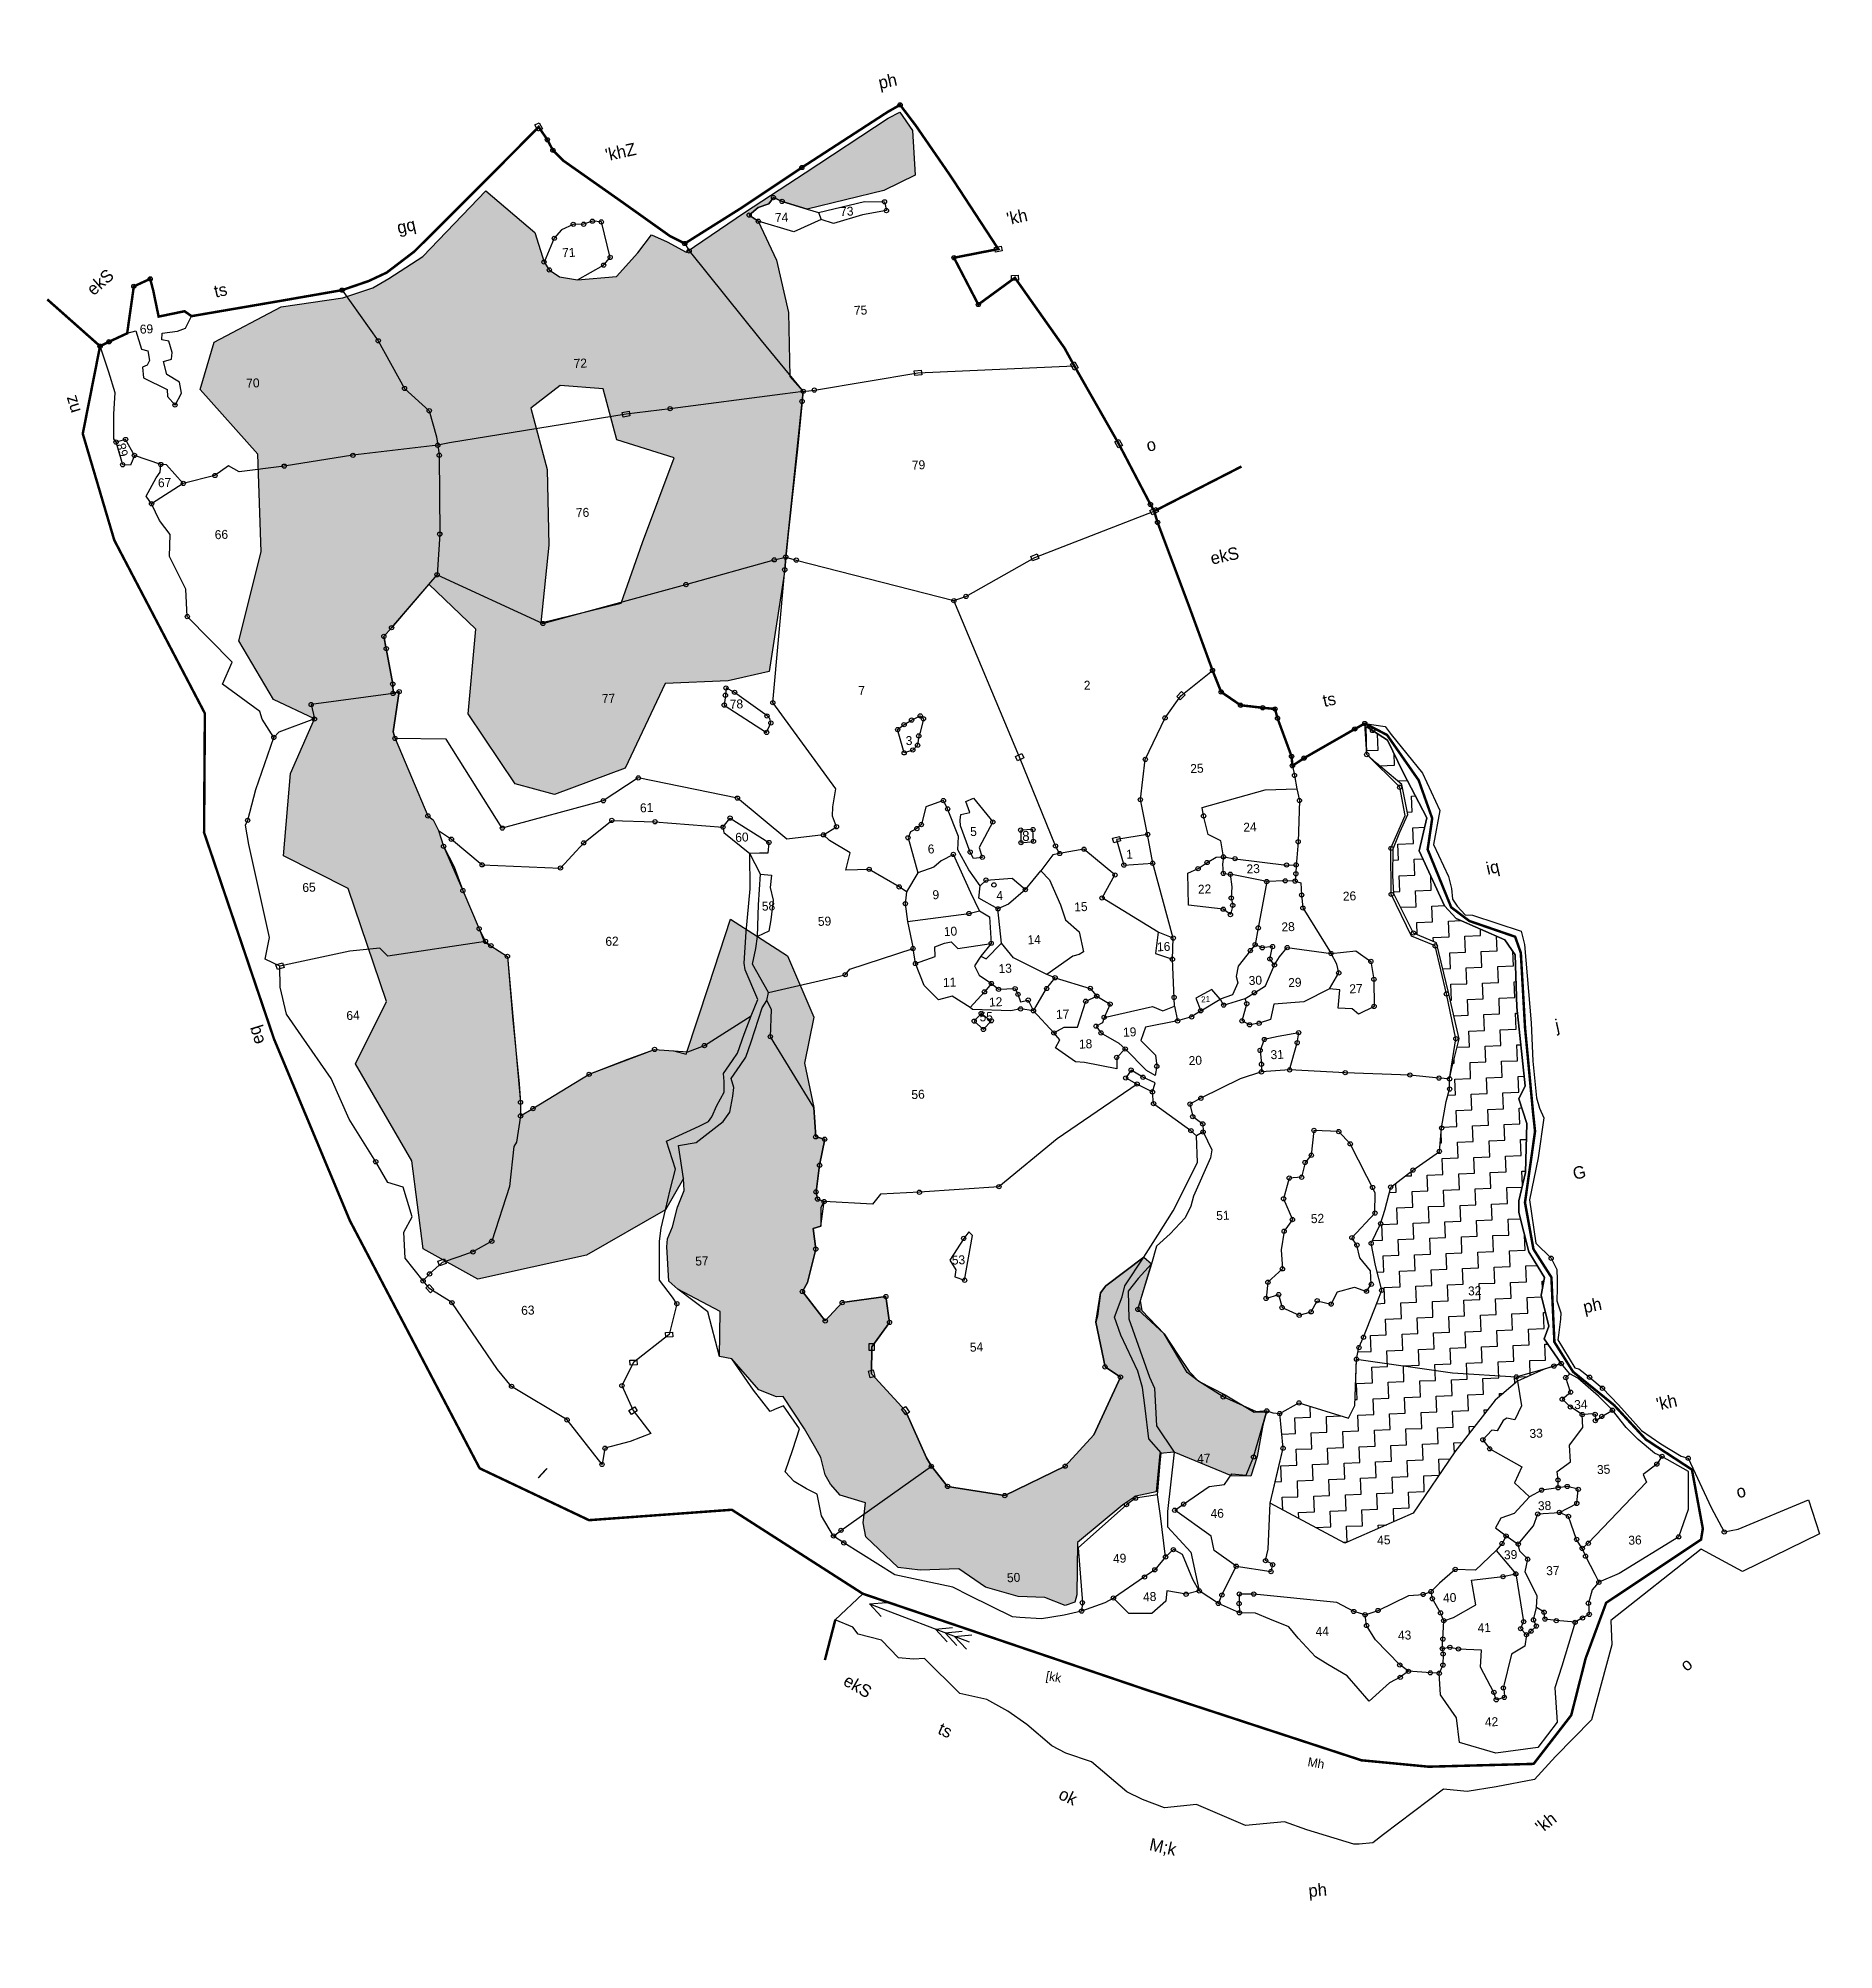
# Model space of a CAD drawing. Header units: metres. Extents: x 323262 to 326258, y 1818106 to 1821296.
import ezdxf

# ---------------------------------------------------------------- set-up
doc = ezdxf.new("R2010")
doc.units = ezdxf.units.M
doc.header["$LTSCALE"] = 0.25
doc.linetypes.add('DASHDOT', pattern=[1, 0.5, -0.25, 0, -0.25])
doc.linetypes.add('DIVIDE', pattern=[31.75, 12.7, -6.35, 0, -6.35, 0, -6.35])
for name, color, linetype in [('OFF', 1, 'Continuous'), ('POLY_HATCH', 12, 'Continuous'), ('POLY_PARCEL', 6, 'Continuous'), ('POLY_WATER', 4, 'Continuous'), ('SYM_ARROW', 1, 'Continuous'), ('SYM_STONE', 1, 'Continuous'), ('TEXT_MAPIN', 7, 'Continuous'), ('TEXT_MAPOUT', 7, 'Continuous'), ('TEXT_PARCEL', 7, 'Continuous'), ('V_BOUND_LINE', 7, 'Continuous'), ('V_BOUND_STREAM_LINE', 7, 'DASHDOT'), ('V_DIVIDE_LINE', 7, 'DIVIDE')]:
    doc.layers.add(name, color=color, linetype=linetype)
doc.styles.add('TEXT _PARCEL', font='', dxfattribs={"height": 0.25})
doc.styles.add('TEXT_MAP', font='', dxfattribs={"height": 0.5})
doc.styles.get('TEXT _PARCEL').set_extended_font_data('Kruti Dev 050')
doc.styles.get('TEXT_MAP').set_extended_font_data('Kruti Dev 050')
pattern_1 = [(0, (0, 0), (3.175, 3.175), [3.175, -3.175]), (90, (3.175, 0), (-3.175, 3.175), [3.175, -3.175])]

# ---------------------------------------------------------------- blocks, each defined once
blk = doc.blocks.new('STONE')
blk.add_circle((0, 0), 0.0851)
blk = doc.blocks.new('RIVERARROW')
for points in [[(0, 0), (3.52, 1.73)], [(0, 0), (24.26, 0)], [(0, 0), (3.52, -1.73)], [(16.05, 0), (19.57, 1.73)], [(16.05, 0), (19.57, -1.73)], [(18.43, 0), (21.95, 1.73)], [(18.43, 0), (21.95, -1.73)], [(20.74, 0), (24.26, 1.73)], [(20.74, 0), (24.26, -1.73)]]:
    blk.add_lwpolyline(points)
blk = doc.blocks.new('STONESQUARE')
blk.add_lwpolyline([(-0.7, 0.48), (0.7, 0.48), (0.7, -0.48), (-0.7, -0.48)], close=True)
blk = doc.blocks.new('WADV')
at = {"layer": 'POLY_HATCH'}
h = blk.add_hatch(dxfattribs=at)
h.set_pattern_fill('ZIGZAG', color=256, style=0)
h.set_pattern_definition(pattern_1)
h.paths.add_polyline_path([(276.66, 444.88), (270.57, 440.57), (273.36, 428.15), (273.11, 412.94), (270.85, 397.37), (287.11, 400.68), (291.89, 412.69), (298.99, 429.42), (287.57, 433.47), (285.29, 443.87)], flags=16)
h.paths.add_polyline_path([(410.04, 233.03), (409.16, 230.35), (407.76, 224.16), (406.31, 220.25), (402.49, 220.43), (391.12, 225.71), (388.23, 225.55), (387.2, 217.87), (383.09, 217.2), (380.38, 215.57), (371.01, 208.33), (370.45, 197.83), (369.94, 196.38), (368.02, 195.82), (363.98, 197.55), (358.62, 197.97), (352.14, 200.16), (346.99, 204.04), (339.2, 204.08), (334.77, 204.78), (328.55, 211.24), (328.13, 214.04), (328.78, 218.06), (323.75, 219.83), (321.88, 222.11), (320.89, 223.99), (320.15, 227.53), (319.26, 229.37), (317.12, 233.43), (313.14, 240.05), (311.8, 240.05), (308.26, 241.61), (303.09, 248.09), (300.65, 248.6), (301.17, 257.68), (292.87, 262.51), (291.08, 264.14), (291.01, 271.06), (291.17, 272.7), (292.29, 275.07), (293.44, 278.94), (294.93, 282.26), (294.9, 284.68), (291.06, 278.53), (274.82, 270.06), (252.82, 266.15), (242.05, 272.71), (240.51, 290.45), (230, 310.36), (236.71, 322.66), (229.98, 345.64), (217.26, 352.76), (219.34, 369.19), (224.6, 379.95), (216.52, 384.21), (210.09, 396.23), (215.27, 413.97), (215.4, 433.59), (204.34, 447.04), (207.56, 456.4), (221.28, 462.93), (233.76, 464.25), (239.89, 466), (243.18, 467.75), (250.19, 471.9), (263.33, 484.59), (272.81, 475.78), (274.44, 469.79), (275.44, 468.17), (277.45, 466.7), (281.01, 465.93), (288.9, 466.28), (293.37, 470.89), (296.26, 474.35), (299.33, 472.82), (303.05, 470.63), (315.11, 478.09), (327.61, 485.55), (344.69, 495.83), (347.1, 496.92), (349.51, 493.2), (349.67, 484.16), (343.24, 481.37), (327.68, 478.23), (322.74, 480), (321.03, 480.85), (320.03, 479.62), (317.87, 479), (316.01, 477.53), (317.79, 476.22), (321.14, 468.24), (323.1, 457.68), (322.86, 444.82), (325.41, 441.7), (325.1, 439.69), (323.78, 430.13), (321.3, 413.85), (320.54, 408.57), (320.23, 406.03), (316.3, 385.75), (307.98, 384.18), (295.28, 384.18), (286.57, 367.53), (272.16, 362.79), (264.33, 365.3), (255.52, 379.69), (257.73, 396.67), (248.64, 406.1), (240.83, 397.64), (239.21, 395.95), (239.59, 393.48), (240.6, 386.3), (240.6, 384.43), (241.84, 384.74), (240.3, 376.69), (240.61, 375.37), (246.57, 359.55), (247.61, 358.72), (248.61, 356.54), (249.47, 353.32), (251.43, 349.12), (252.98, 344.27), (255.94, 336.48), (256.84, 333.89), (258.16, 332.98), (261.39, 330.71), (261.89, 318.57), (262.72, 305.05), (262.81, 301.29), (262.72, 298.57), (265.26, 299.93), (276.82, 306.35), (284.68, 309.07), (290.16, 310.81), (294.02, 310.35), (296.47, 309.63), (301.55, 323.23), (306.44, 336.36), (311.76, 332.65), (317.63, 328.53), (322.39, 315.96), (320.15, 306.84), (321.63, 297.83), (321.79, 291.93), (323.57, 291.39), (322.33, 286.21), (321.4, 280.89), (321.64, 279.42), (322.95, 278.88), (322.25, 277.72), (322.1, 273.94), (320.55, 273.56), (320.87, 269.4), (318.94, 262.76), (317.85, 260.99), (322.18, 254.89), (325.74, 258.44), (334.55, 259.29), (335.08, 254.08), (331.29, 249.29), (331.06, 243.89), (337.58, 236.21), (341.36, 226.56), (342.29, 224.84), (345.38, 220.67), (356.78, 218.37), (369.15, 223.77), (375.18, 229.82), (380.98, 241.2), (377.97, 243.37), (376.5, 252.4), (377.66, 258.28), (378.82, 259.67), (386.69, 265.07), (388.13, 263.68), (385.57, 256.37), (385.82, 254.37), (390.12, 249.54), (392.64, 245.36), (394.83, 241.73), (396.63, 239.74), (401.83, 236.81), (407.56, 233.07)])
h = blk.add_hatch(dxfattribs=at)
h.set_pattern_fill('ZIGZAG', color=256, style=0)
h.set_pattern_definition(pattern_1)
h.paths.add_polyline_path([(427.78, 233.56), (426.39, 231.06), (416.61, 234.55), (412.65, 232.57), (413.04, 225.58), (412.12, 222.28), (410, 214.65), (424.67, 206.04), (438.65, 211.49), (447.48, 223.43), (456.01, 233.48), (460.62, 237.14), (465.99, 239.21), (469.58, 240.29), (466.38, 245.41), (467.41, 247.9), (466.12, 254.17), (466.9, 257.7), (465.08, 261.09), (463.96, 262.98), (462.32, 270.98), (462.41, 273.3), (463.95, 278.92), (464.63, 288.8), (463.26, 293.78), (464.63, 296.34), (463.6, 312.23), (463.69, 322.75), (461.71, 325.85), (452.16, 330.49), (449.91, 333.14), (445.26, 344.39), (447.07, 350.92), (442.69, 360.25), (439.85, 366.87), (435.68, 369.76), (435.54, 364.15), (437.46, 362.37), (442.34, 357.82), (443.31, 351.75), (441.56, 348.33), (440.07, 345.01), (439.81, 339.65), (439.82, 335.95), (443.44, 327.94), (447.97, 325.78), (450.03, 315.72), (451.78, 306.33), (449.97, 300.23), (449.5, 298.36), (449.43, 296.31), (448.64, 293.87), (447.51, 288.57), (446.85, 283.88), (441.41, 280.35), (436.79, 277.12), (435.4, 272.56), (434.47, 269.86), (432.42, 265.99), (433.09, 261.5), (434.14, 256.48), (433.22, 254.24), (430.1, 247.2), (429.11, 245.16), (428.51, 242.85), (428.38, 240.8)])
at = {"layer": 'OFF'}
for points in [[(312.88, 345.12), (310.91, 349.36)], [(518.12, 210.9), (520.03, 203.97), (520.03, 203.97)], [(321.75, 194.83), (327.48, 199.83)]]:
    blk.add_lwpolyline(points, dxfattribs=at)
at = {"layer": 'POLY_HATCH'}
for points in [[(410.04, 233.03), (409.16, 230.35), (407.76, 224.16), (406.31, 220.25), (402.49, 220.43), (391.12, 225.71), (388.23, 225.55), (387.2, 217.87), (383.09, 217.2), (380.38, 215.57), (371.01, 208.33), (370.45, 197.83), (369.94, 196.38), (368.02, 195.82), (363.98, 197.55), (358.62, 197.97), (352.14, 200.16), (346.99, 204.04), (339.2, 204.08), (334.77, 204.78), (328.55, 211.24), (328.13, 214.04), (328.78, 218.06), (323.75, 219.83), (321.88, 222.11), (320.89, 223.99), (320.15, 227.53), (319.26, 229.37), (317.12, 233.43), (313.14, 240.05), (311.8, 240.05), (308.26, 241.61), (303.09, 248.09), (300.65, 248.6), (301.17, 257.68), (292.87, 262.51), (291.08, 264.14), (291.01, 271.06), (291.17, 272.7), (292.29, 275.07), (293.44, 278.94), (294.93, 282.26), (294.93, 282.26), (294.9, 284.68), (291.06, 278.53), (274.82, 270.06), (252.82, 266.15), (242.05, 272.71), (240.51, 290.45), (230, 310.36), (236.71, 322.66), (229.98, 345.64), (217.26, 352.76), (219.34, 369.19), (224.6, 379.95), (216.52, 384.21), (210.09, 396.23), (215.27, 413.97), (215.4, 433.59), (204.34, 447.04), (207.56, 456.4), (221.28, 462.93), (233.76, 464.25), (239.89, 466), (243.18, 467.75), (250.19, 471.9), (263.33, 484.59), (272.81, 475.78), (274.44, 469.79), (275.44, 468.17), (277.45, 466.7), (281.01, 465.93), (288.9, 466.28), (293.37, 470.89), (296.26, 474.35), (299.33, 472.82), (303.05, 470.63), (315.11, 478.09), (327.61, 485.55), (344.69, 495.83), (347.1, 496.92), (349.51, 493.2), (349.67, 484.16), (343.24, 481.37), (327.68, 478.23), (322.74, 480), (321.03, 480.85), (320.03, 479.62), (317.87, 479), (316.01, 477.53), (317.79, 476.22), (321.14, 468.24), (323.1, 457.68), (322.86, 444.82), (325.41, 441.7), (325.1, 439.69), (323.78, 430.13), (321.3, 413.85), (320.54, 408.57), (320.23, 406.03), (316.3, 385.75), (307.98, 384.18), (295.28, 384.18), (286.57, 367.53), (272.16, 362.79), (264.33, 365.3), (255.52, 379.69), (257.73, 396.67), (248.64, 406.1), (240.83, 397.64), (239.21, 395.95), (239.59, 393.48), (240.6, 386.3), (240.6, 384.43), (241.84, 384.74), (240.3, 376.69), (240.61, 375.37), (246.57, 359.55), (247.61, 358.72), (248.61, 356.54), (249.47, 353.32), (251.43, 349.12), (252.98, 344.27), (255.94, 336.48), (256.84, 333.89), (258.16, 332.98), (261.39, 330.71), (261.89, 318.57), (262.72, 305.05), (262.81, 301.29), (262.72, 298.57), (265.26, 299.93), (276.82, 306.35), (284.68, 309.07), (290.16, 310.81), (294.02, 310.35), (296.47, 309.63), (301.55, 323.23), (306.44, 336.36), (311.76, 332.65), (317.63, 328.53), (322.39, 315.96), (320.15, 306.84), (321.63, 297.83), (321.79, 291.93), (323.57, 291.39), (322.33, 286.21), (321.4, 280.89), (321.64, 279.42), (322.95, 278.88), (322.25, 277.72), (322.1, 273.94), (320.55, 273.56), (320.87, 269.4), (318.94, 262.76), (317.85, 260.99), (322.18, 254.89), (325.74, 258.44), (334.55, 259.29), (335.08, 254.08), (331.29, 249.29), (331.06, 243.89), (337.58, 236.21), (341.36, 226.56), (342.29, 224.84), (345.38, 220.67), (356.78, 218.37), (369.15, 223.77), (375.18, 229.82), (380.98, 241.2), (377.97, 243.37), (376.5, 252.4), (377.66, 258.28), (378.82, 259.67), (386.69, 265.07), (388.13, 263.68), (385.57, 256.37), (385.82, 254.37), (390.12, 249.54), (392.64, 245.36), (394.83, 241.73), (396.63, 239.74), (401.83, 236.81), (407.56, 233.07), (410.04, 233.03)], [(435.68, 369.76), (439.85, 366.87), (442.69, 360.25), (447.07, 350.92), (445.26, 344.39), (449.91, 333.14), (452.16, 330.49), (461.71, 325.85), (463.69, 322.75), (463.6, 312.23), (464.63, 296.34), (463.26, 293.78), (464.63, 288.8), (463.95, 278.92), (462.41, 273.3), (462.32, 270.98), (463.96, 262.98), (465.08, 261.09), (466.9, 257.7), (466.12, 254.17), (467.41, 247.9), (466.38, 245.41), (469.58, 240.29), (465.99, 239.21), (460.62, 237.14), (456.01, 233.48), (447.48, 223.43), (438.65, 211.49), (424.67, 206.04), (410, 214.65), (412.12, 222.28), (413.04, 225.58), (412.65, 232.57)], [(412.65, 232.57), (412.65, 232.57), (416.61, 234.55), (426.39, 231.06), (427.78, 233.56), (428.38, 240.8), (428.51, 242.85), (429.11, 245.16), (430.1, 247.2), (433.22, 254.24), (434.14, 256.48), (433.09, 261.5), (432.42, 265.99), (434.47, 269.86), (435.4, 272.56), (436.79, 277.12), (441.41, 280.35), (446.85, 283.88), (447.51, 288.57), (448.64, 293.87), (449.43, 296.31), (449.5, 298.36), (449.97, 300.23), (451.78, 306.33), (450.03, 315.72), (447.97, 325.78), (443.44, 327.94), (439.82, 335.95), (439.81, 339.65), (440.07, 345.01), (441.56, 348.33), (443.31, 351.75), (442.34, 357.82), (437.46, 362.37), (435.54, 364.15), (435.68, 369.76)]]:
    blk.add_lwpolyline(points, dxfattribs=at)
blk.add_lwpolyline([(276.66, 444.88), (270.57, 440.57), (273.36, 428.15), (273.11, 412.94), (270.85, 397.37), (287.11, 400.68), (291.89, 412.69), (298.99, 429.42), (287.57, 433.47), (285.29, 443.87)], close=True, dxfattribs=at)
at = {"layer": 'POLY_PARCEL'}
for points in [[(330.46, 476.06), (324.82, 473.83), (317.79, 476.22), (316.01, 477.53), (317.87, 479), (320.03, 479.62), (321.03, 480.85), (322.74, 480), (327.68, 478.23), (329.92, 477.45)], [(329.92, 477.45), (339.27, 479.31), (343.29, 479.08), (343.6, 477.3), (338.73, 476.68), (332.86, 475.14), (330.46, 476.06)], [(329.92, 477.45), (330.46, 476.06)], [(302.85, 472.35), (303.67, 470.82), (303.67, 470.82), (317.37, 452.23), (325.41, 441.7), (325.41, 441.7)], [(233.67, 465.81), (240.52, 455.34), (245.4, 445.56), (250.18, 440.88), (251.43, 435.61), (251.6, 433.89)], [(190.18, 458.91), (191.93, 459.34), (192.94, 455.64), (194.17, 455.25), (194.41, 453.25), (193.94, 452.32), (193.01, 452.01), (193.09, 449.85), (197.73, 447.3), (197.73, 445.89), (199.2, 444.12), (200.59, 446.44), (200.28, 448.67), (197.81, 450.29), (197.27, 452.92), (198.89, 453.38), (199.04, 454.69), (198.5, 457.01), (197.11, 457.32), (197.19, 458.63), (200.28, 458.94), (201.9, 459.48), (203.25, 461.83)], [(325.41, 441.7), (321.23, 441.31), (298.55, 439.31), (289.67, 438.58), (289.67, 438.58), (254, 434.28), (251.6, 433.89)], [(320.54, 408.57), (320.54, 408.57), (325.1, 439.69), (325.1, 439.69), (325.41, 441.7)], [(325.41, 441.7), (327.66, 441.86), (348.6, 444.49), (348.6, 444.49), (380.04, 444.58)], [(190.63, 434.34), (188.99, 437.61), (187.06, 437.17)], [(200.21, 428.32), (196.97, 432.18), (195.84, 432.3)], [(251.6, 433.89), (234.49, 432.56), (220.61, 430.95), (211.49, 430.18), (209.41, 431.49), (206.63, 429.64), (200.21, 428.32)], [(251.6, 433.89), (251.83, 431.88), (251.28, 416.02), (250.41, 407.88)], [(200.21, 428.32), (193.68, 424.49)], [(353.93, 398.44), (356.39, 399.19), (370.54, 406.45), (394.87, 414.78), (394.87, 414.78)], [(240.6, 384.43), (240.6, 386.3), (239.59, 393.48), (239.21, 395.95), (240.83, 397.64), (250.41, 407.88), (250.41, 407.88), (250.41, 407.88)], [(250.41, 407.88), (250.41, 407.88), (271.24, 397.24), (271.24, 397.24), (300.28, 403.87), (300.28, 403.87), (318.2, 408.11), (318.2, 408.11), (320.54, 408.57)], [(325.83, 352.5), (328.51, 354.02), (327.81, 356.18), (327.97, 358.03), (328.66, 361.66), (316.75, 379.46), (316.75, 379.46), (316.75, 379.46), (320.23, 406.03), (320.23, 406.03), (320.54, 408.57)], [(320.54, 408.57), (322.62, 407.88), (322.62, 407.88), (353.93, 398.44), (353.93, 398.44)], [(373.08, 346.81), (372.32, 348.36), (372.32, 348.36), (365.82, 366.46), (353.93, 398.44), (353.93, 398.44)], [(240.6, 384.43), (224.06, 382.88), (224.6, 379.95), (217.32, 377.62), (216.29, 376.58)], [(240.61, 375.37), (240.3, 376.69), (241.84, 384.74)], [(241.84, 384.74), (240.6, 384.43)], [(390.9, 349.91), (389.73, 356.96), (391.05, 364.99), (395.37, 373.17), (398.72, 377.47), (405.28, 382.31)], [(325.83, 352.5), (318.47, 351.92), (308.87, 360.58), (289.13, 365.45), (281.91, 361.16), (281.91, 361.16), (261.41, 356.49), (261.41, 356.49), (250.89, 374.83), (240.61, 375.37)], [(240.61, 375.37), (246.57, 359.55), (247.61, 358.72), (248.61, 356.54)], [(449.5, 298.36), (449.5, 298.36), (451.09, 306.37), (449.57, 315.44), (447.72, 325.17), (443.03, 327.35), (439.31, 335.89), (439.64, 345.13), (439.64, 345.13), (439.64, 345.13), (442.75, 351.57), (441.89, 357.31), (435.54, 364.15), (435.54, 364.15), (435.41, 370.41)], [(420.53, 362.5), (420.87, 360.56), (421.2, 357.85)], [(356.85, 341), (354.75, 344.27), (352.67, 348.36), (352.9, 351.06), (350.97, 356.69), (350.19, 358.39), (346.64, 357.31), (345.56, 353.76), (344.63, 352.99), (343.32, 352.37), (342.78, 351.21), (344.48, 344.11)], [(405.93, 344.79), (405.52, 348), (403.05, 349.39), (402.28, 353.17), (402.05, 354.87), (402.05, 354.87), (414.87, 357.88), (421.2, 357.85)], [(421.2, 357.85), (421.66, 355.48), (421.06, 347.2), (420.66, 343.96), (420.46, 342.58)], [(248.61, 356.54), (251.11, 354.68), (257.06, 349.28), (257.06, 349.28), (272.76, 348), (277.63, 352.86), (283.46, 357.14), (292.11, 356.51), (305.72, 354.87)], [(248.61, 356.54), (249.47, 353.32), (249.47, 353.32), (252.98, 344.27), (255.94, 336.48), (257.11, 333.89)], [(305.72, 354.87), (307.22, 356.64), (314.81, 351.42), (314.54, 349.31), (312.81, 349.36), (310.91, 349.36)], [(305.72, 354.87), (305.86, 353.8), (310.91, 349.36)], [(342, 340.41), (340.6, 341.42), (334.72, 345.2), (330.01, 345.2), (331.01, 348.68), (327.02, 351.32), (325.83, 352.5)], [(390.9, 349.91), (384.64, 349.14), (385.88, 343.96), (391.68, 344.09)], [(391.68, 344.09), (390.9, 349.91)], [(356.53, 335.97), (354.91, 339.68), (351.74, 347.5), (351.74, 347.5), (349.27, 346.34), (347.72, 345.11), (344.48, 344.11)], [(373.08, 346.81), (371.69, 346.58), (369.14, 343.49)], [(392.22, 330.23), (381.24, 337.53), (384.01, 342.05), (384.01, 342.05), (378, 347.48), (373.08, 346.81)], [(312.88, 345.12), (315.09, 344.83), (314.72, 342.34), (315.18, 339.8), (314.54, 335.85), (314.04, 333.62), (311.76, 332.65)], [(344.48, 344.11), (342, 340.41)], [(356.85, 341), (358.09, 342.08), (363.35, 342.23), (365.9, 339.84)], [(365.9, 339.84), (369.14, 343.49)], [(369.14, 343.49), (370.84, 341.64), (372.86, 336.51), (373.71, 333.42), (376.34, 330.95), (377.03, 326.86), (376.18, 326.39), (374.87, 326.08), (369.5, 322.62)], [(395.19, 328.9), (395.19, 328.9), (391.68, 344.09), (391.68, 344.09)], [(407.17, 341.24), (407.4, 338.69), (407.17, 336.46), (407.4, 334.99), (406.86, 333.14), (405.47, 334.29), (398.51, 335.38), (398.66, 341.78), (400.75, 342.63), (402.61, 343.79), (404.46, 344.79), (405.93, 344.79)], [(405.93, 344.79), (405.7, 343.33), (405.77, 341.47), (407.17, 341.24)], [(405.93, 344.79), (408.25, 344.33), (418.53, 342.63), (420.46, 342.58)], [(420.46, 342.58), (420.33, 340.79), (420.13, 339.34)], [(342, 340.41), (341.69, 338.01), (342, 334.43)], [(360.25, 336.21), (356.47, 338.53), (356.85, 341)], [(365.9, 339.84), (362.42, 337.06), (360.25, 336.21)], [(414.43, 339.47), (407.17, 341.24), (407.17, 341.24)], [(414.43, 339.47), (412.34, 330.25), (411.58, 326.91)], [(420.13, 339.34), (418.14, 339.47), (414.43, 339.47)], [(420.13, 339.34), (421.26, 338.95), (421.32, 336.5), (421.46, 333.88), (426.74, 324.51)], [(342, 334.43), (354.37, 335.51), (356.53, 335.97)], [(342, 334.43), (342.87, 328.94)], [(356.53, 335.97), (358.47, 334.66), (358.6, 329.34)], [(360.69, 329.27), (360.25, 336.21)], [(257.11, 333.89), (257.11, 333.89), (237.36, 331.74), (235.82, 333.42), (229.81, 333.06), (215.65, 330.59), (215.65, 330.59)], [(257.11, 333.89), (258.16, 332.98), (261.39, 330.71), (261.39, 330.71), (262.81, 301.29), (262.81, 301.29), (262.72, 298.57)], [(313.49, 321.31), (329.04, 324.25), (329.04, 324.25), (329.98, 325.29), (342.87, 328.94)], [(343.24, 325.91), (342.87, 328.94)], [(343.24, 325.91), (347.24, 327.18), (347.24, 329.11), (349.25, 329.73), (350.56, 329.96), (351.88, 328.57), (358.6, 329.34)], [(356.44, 326.87), (355.05, 324.94), (355.91, 323.06), (358.31, 321.28)], [(358.6, 329.34), (356.44, 326.87)], [(356.44, 326.87), (357.44, 326.26), (360.69, 329.27)], [(369.5, 322.62), (369.5, 322.62), (362.94, 326.22), (360.69, 329.27)], [(392.22, 330.23), (391.52, 325.98), (394.85, 324.67)], [(395.19, 328.9), (392.22, 330.23), (392.22, 330.23)], [(394.85, 324.67), (395.19, 328.9)], [(411.58, 326.91), (410.57, 325.75), (408.02, 322.74), (407.48, 320.66), (407.79, 319.35), (406.61, 317.02), (404.14, 316.25)], [(415.28, 322.67), (414.43, 323.9), (415.05, 326.37), (412.97, 326.22), (411.58, 326.91)], [(353.83, 316.65), (350.35, 319.04), (347.57, 318.42), (344.79, 321.43), (343.24, 325.91)], [(394.89, 315.25), (394.85, 324.67)], [(409.1, 316.18), (411.03, 317.26), (413.35, 318.57), (415.28, 322.67)], [(415.28, 322.67), (416.37, 324.29), (417.99, 326.06), (426.74, 324.51), (426.74, 324.51)], [(426.74, 324.51), (431.76, 324.84), (434.67, 322.59), (435.13, 318.96), (434.94, 313.52), (431.76, 312.07), (430.51, 313.25), (427.73, 313.45), (428.2, 317.15), (426.15, 317.41)], [(426.15, 317.41), (428.13, 320.54), (427.8, 322.32), (426.74, 324.51)], [(322.95, 278.88), (321.64, 279.42), (321.4, 280.89), (322.33, 286.21), (323.57, 291.39), (321.79, 291.93), (321.63, 297.83), (313.51, 312.42), (313.51, 312.42), (313.97, 317.88), (313.08, 319.72)], [(358.31, 321.28), (356.84, 319.66), (353.83, 316.65)], [(358.31, 321.28), (359.7, 320.05), (363.02, 320.05), (363.56, 318.89), (364.03, 317.34), (365.57, 317.65), (366.52, 315.46)], [(366.52, 315.46), (369.36, 319.81), (371.14, 321.9)], [(371.14, 321.9), (369.5, 322.62)], [(371.14, 321.9), (378.13, 319.49), (379.36, 317.87)], [(262.72, 298.57), (265.26, 299.93), (276.82, 306.35), (290.16, 310.81), (290.16, 310.81), (290.16, 310.81), (296.8, 310.08), (300.2, 311.17), (309.8, 316.75), (309.8, 316.75)], [(366.52, 315.46), (363.97, 315.93), (361.96, 315.64), (354.31, 316.23), (353.83, 316.65)], [(370.46, 310.83), (366.52, 315.46)], [(370.46, 310.83), (372.55, 311.93), (375.26, 311.77), (377.11, 316.95), (379.36, 317.87)], [(379.36, 317.87), (381.98, 316.17), (380.67, 313.55)], [(380.67, 313.55), (380.67, 313.55), (390.48, 315.32), (392.49, 314.4), (394.89, 315.25)], [(394.89, 315.25), (395.38, 312.23)], [(404.14, 316.25), (402.52, 318.26), (399.2, 316.64), (400.12, 314.09)], [(400.12, 314.09), (404.14, 316.25)], [(404.14, 316.25), (404.76, 315.02), (409.1, 316.18)], [(426.15, 317.41), (420.85, 315.02), (414.82, 314.79), (414.05, 311.78), (411.73, 311.09), (409.8, 310.86), (408.33, 311.7), (409.41, 315.1), (409.1, 316.18)], [(380.67, 313.55), (380.28, 312.47), (378.97, 311.85), (379.9, 310.46), (383.37, 308.22), (384.64, 307.03)], [(395.38, 312.23), (388.89, 311.22), (387.81, 308.6), (389.59, 306.72), (390.67, 305.56), (390.82, 303.32), (390.44, 301.47), (388.74, 302.55), (384.64, 307.03)], [(400.12, 314.09), (398.24, 312.92), (395.38, 312.23)], [(384.64, 307.03), (382.86, 305.41), (382.79, 303.09), (376.33, 304.66), (374.56, 304.89), (370.62, 307.82), (371.57, 309.43), (370.46, 310.83)], [(417.47, 301.47), (419.21, 306.87), (419.59, 308.87), (415.42, 308.26), (412.64, 307.79), (411.71, 305.63), (411.86, 302.85), (411.79, 301.31)], [(386.73, 299.9), (386.73, 299.9), (370.24, 289.54), (358.15, 280.42), (358.15, 280.42), (342.16, 279.96), (342.16, 279.96), (334.31, 279.88), (332.61, 277.95), (322.95, 278.88)], [(389.74, 298.2), (390.36, 299.97), (387.97, 301.21), (385.65, 302.75), (384.49, 301.21), (386.73, 299.9)], [(386.73, 299.9), (389.74, 298.2)], [(411.79, 301.31), (407.46, 300.07), (399.42, 296.52), (397.18, 295.44), (397.64, 292.89), (399.58, 291.35), (399.58, 289.73)], [(417.47, 301.47), (411.79, 301.31)], [(449.5, 298.36), (447.38, 298.61), (441.58, 299.46), (428.6, 300.46), (417.47, 301.47)], [(262.72, 298.57), (261.67, 293.3), (261.12, 292.5), (259.89, 284.51), (259.89, 284.51), (255.89, 273.64), (252.03, 271.64), (249.15, 270.81), (245.74, 269.81), (243.15, 267.59), (241.79, 266.24)], [(398.24, 289.01), (397.16, 290.09), (389.88, 295.81), (389.74, 298.2)], [(412.65, 232.57), (416.61, 234.55), (426.39, 231.06), (427.78, 233.56), (428.51, 242.85), (428.51, 242.85), (429.11, 245.16), (430.1, 247.2), (433.22, 254.24), (434.14, 256.48), (433.09, 261.5), (432.42, 265.99), (434.47, 269.86), (435.4, 272.56), (436.79, 277.12), (441.41, 280.35), (446.85, 283.88), (447.51, 288.57), (448.64, 293.87), (449.43, 296.31), (449.5, 298.36)], [(342.29, 224.84), (341.36, 226.56), (337.58, 236.21), (331.06, 243.89), (331.29, 249.29), (335.08, 254.08), (334.55, 259.29), (325.74, 258.44), (322.18, 254.89), (317.85, 260.99), (318.94, 262.76), (320.87, 269.4), (320.55, 273.56), (322.1, 273.94), (322.95, 278.88), (322.95, 278.88)], [(386.69, 265.07), (378.82, 259.67), (377.66, 258.28), (376.89, 253.63), (376.5, 252.4), (377.97, 243.37), (380.98, 241.2), (375.18, 229.82), (369.15, 223.77), (356.78, 218.37), (345.38, 220.67), (342.29, 224.84), (342.29, 224.84)], [(410.08, 233.2), (407.99, 233.12), (401.46, 236.38), (396.63, 239.74), (394.44, 241.57), (394.44, 241.57), (390.12, 249.54), (385.03, 254.64), (385.03, 254.64), (385.03, 254.64), (388.13, 263.68)], [(428.51, 242.85), (428.51, 242.85), (447.66, 239.3), (460.45, 237.99)], [(460.45, 237.99), (468.08, 239.85), (468.08, 239.85), (469.58, 240.29)], [(473.38, 229.87), (471.05, 231.5), (469.48, 233.13), (471.23, 234.47), (470.36, 237.44), (471.21, 238.15)], [(460.45, 237.99), (460.62, 237.14), (461.26, 232.14), (459.81, 229.35), (458.18, 229.81), (457.48, 229.35), (456.14, 227.31), (455.09, 227.49), (453.22, 225.63), (454.51, 223.76), (454.51, 223.76), (460.8, 219.85), (459.23, 216.76), (462.1, 213.79)], [(402.66, 202.28), (402.66, 202.28), (398.4, 205.62), (397.88, 208.54), (390.79, 214.02), (390.79, 214.02), (392.62, 215.19), (397.88, 218.48), (397.88, 218.48), (400.96, 218.77), (402.57, 220.89), (405.42, 220.46), (407.04, 224.06), (410.08, 233.2), (410.08, 233.2), (410.08, 233.2)], [(402.66, 202.28), (409.61, 200.92), (410, 202.3), (408.61, 203.16), (409.21, 205.41), (410, 214.65), (410, 214.65), (413.04, 225.58), (413.04, 225.58), (412.65, 232.57)], [(410.08, 233.2), (411.28, 232.76), (412.65, 232.57)], [(473.38, 229.87), (475.19, 229.99), (475.95, 229.82), (475.95, 228.54), (477.29, 229.35), (479.47, 230.5)], [(467.92, 215.37), (467.97, 216.94), (467.85, 218.68), (470.64, 220.49), (470.59, 223.86), (473.38, 227.29), (473.38, 229.87)], [(322.08, 211.65), (323.62, 212.73), (342.29, 224.84), (342.29, 224.84), (342.29, 224.84)], [(489.03, 220.83), (487.94, 219.33), (485.12, 217.37), (485.71, 215.76), (473.53, 204), (473.53, 204), (472.28, 203.01)], [(387.47, 217.24), (383.01, 216.76), (381.14, 215.53), (371.06, 207.27), (371.48, 196.21), (371.26, 194.55)], [(467.92, 215.37), (464.61, 215.04), (462.1, 213.79)], [(467.98, 210.42), (471.55, 212.07), (471.95, 214.91), (469.77, 215.57), (467.92, 215.37)], [(462.1, 213.79), (458.86, 210.55), (456.15, 209.76), (455.03, 207.85), (457.08, 206.13)], [(459.46, 204.41), (459.46, 204.41), (462.69, 207.91), (463.62, 210.29), (467.98, 210.42)], [(472.28, 203.01), (471.22, 204.86), (469.77, 209.56), (467.98, 210.42)], [(388.56, 204.73), (386.29, 202.23), (384.17, 200.87), (377.75, 196.9), (377.75, 196.9)], [(457.08, 206.13), (456.21, 204.65), (454.95, 203.27)], [(457.08, 206.13), (459.46, 204.41)], [(462.63, 191.5), (462.83, 193.81), (460.64, 198.78), (461.23, 201.29), (459.71, 203), (459.46, 204.41)], [(398.77, 194.96), (399.56, 196.61), (402.66, 202.28)], [(454.95, 203.27), (450.64, 199.5), (446.61, 199.83), (443.31, 197.19), (441.57, 195.58)], [(454.95, 203.27), (458.72, 198.45)], [(472.28, 203.01), (472.87, 201.42), (474.59, 197.73), (475.33, 196.08)], [(428.14, 191.47), (425.89, 192.23), (422.58, 194.14), (405.97, 196.54), (405.97, 196.54), (403.06, 196.67), (402.93, 194.76), (402.93, 192.91)], [(443.88, 189.64), (445.87, 190.17), (450.43, 192.54), (449.77, 197.56), (456.13, 197.99), (458.72, 198.45)], [(458.72, 198.45), (459.91, 188.79), (459.25, 187.41), (460.37, 186.15)], [(428.14, 191.47), (430.78, 192.23), (430.78, 192.23), (437.06, 195), (439.96, 195.07), (441.57, 195.58)], [(443.88, 189.64), (443.29, 191.22), (441.77, 194.13), (441.57, 195.58)], [(436.38, 179.77), (434.68, 181.11), (429.99, 186.39), (428.34, 189.3), (428.14, 191.47)], [(443.36, 184.03), (443.55, 185.94), (443.88, 189.64)], [(460.37, 186.15), (461.3, 186.81), (462.42, 187.8), (461.89, 189.06), (462.63, 191.5)], [(470.22, 188.23), (466.46, 188.72), (464.21, 189.12), (464.08, 190.51), (462.63, 191.5)], [(460.37, 186.15), (459.97, 183.88), (457.19, 182.36), (455.28, 175.63), (455.41, 174.97), (455.41, 173.72), (453.76, 173.32), (453.36, 174.84), (450.85, 179.99), (451.18, 183.42), (446.59, 183.83), (444.88, 184.23), (443.36, 184.03)], [(443.36, 184.03), (443.47, 182.96), (443.34, 180.72), (442.54, 179.12)]]:
    blk.add_lwpolyline(points, dxfattribs=at)
for points in [[(276.7, 474.47), (274.44, 469.79), (275.44, 468.17), (277.45, 466.7), (281.01, 465.93), (286.39, 468.68), (287.76, 470.18), (286.28, 477.37), (286.28, 477.37), (284.49, 477.59), (282.71, 477.05), (280.62, 477.12), (278.23, 476.12)], [(315.47, 376.83), (309.15, 381.84), (307.47, 382.79), (307.29, 381.34), (306.98, 379.36), (315.25, 373.53), (315.25, 373.53), (316.19, 375.39), (316.01, 376.29)], [(341.58, 373.02), (342.91, 373.96), (344.46, 374.81), (346.23, 375.59), (346.85, 374.97), (346.08, 372.27), (345.77, 371.57), (345.46, 369.72), (344.46, 368.79), (342.7, 368.3), (341.58, 373.02)], [(353.59, 355.47), (355.37, 355.78), (354.67, 358.02), (356.22, 358.63), (359.93, 353.69), (356.99, 348.68), (357.53, 346.67), (355.76, 346.52), (355.14, 347.83), (353.44, 353.15), (353.36, 354.31)], [(365.46, 351.83), (365.41, 349.3), (367.93, 349.47), (367.93, 351.83)], [(357.99, 313.8), (356.33, 312.11), (354.55, 313.86), (356.02, 315.36)], [(431.08, 256.39), (432.1, 257.78), (432.03, 260.48), (430.05, 263.19), (429.54, 265.75), (428.59, 267.28), (433.42, 272.03), (433.63, 276.11), (433.63, 276.11), (429.03, 286.13), (426.83, 288.69), (421.86, 289.13), (421.12, 284.16), (419.81, 282.77), (419, 279.83), (416.51, 279.76), (415.19, 275.65), (416.8, 271.41), (415.04, 269.13), (414.31, 265.4), (414.38, 261.6), (411.37, 259.02), (410.86, 255.8), (413.42, 256.46), (414, 253.83), (417.37, 252.15), (419.78, 252.73), (421.1, 254.92), (423.88, 254.12), (425.27, 256.53), (428.71, 257.33)], [(351.74, 271.64), (350.66, 270.33), (347.72, 266.08), (348.8, 264.08), (348.57, 262.69), (350.5, 261.92), (350.5, 261.92), (352.44, 270.87), (352.44, 270.87)]]:
    blk.add_lwpolyline(points, close=True, dxfattribs=at)
at = {"layer": 'POLY_WATER'}
for points in [[(292.54, 259.58), (290.75, 253.43), (283.35, 248.12), (280.84, 243.58), (282.87, 238.48), (286.27, 233.71), (282.03, 232.29), (276.92, 231.15), (276.2, 227.92), (269.55, 237.15), (258.69, 244.35), (255.99, 247.88), (247.4, 261.64), (243.08, 264.62), (241.79, 266.24), (238.38, 270.93), (238.3, 276.19), (240.09, 279.19), (238.54, 285.21), (235.54, 286.27), (233.27, 290.56), (228.31, 299.35), (224.99, 307.61), (219.4, 316.44), (216.54, 320.95), (215.49, 326.38), (215.65, 330.59), (212.73, 332.13), (213.78, 336.45), (210.38, 355.31), (209.89, 359.18), (210.37, 360.15), (212.24, 366.3), (216.29, 376.58), (214.11, 380.36), (213.71, 381.9), (206.41, 387.72), (208.52, 392.02), (199.92, 401.55), (199.84, 407.06), (196.84, 413.78), (197.16, 418.17), (195.14, 421.09), (193.68, 424.49), (192.68, 426.07), (194.79, 429.63), (195.68, 430.77), (195.84, 432.3), (190.63, 434.34), (189.74, 432.4), (188.2, 432.56), (187.06, 437.17), (186.65, 437.82), (186.82, 442.84), (187.31, 447.05), (186.17, 451.29), (184.63, 456.55)], [(491.73, 204.53), (493.94, 210), (494.2, 217.56), (489.03, 220.83), (487.57, 221.52), (484.37, 224.4), (482.05, 226.89), (479.47, 230.5), (476.8, 233.42), (472.76, 237.2), (471.21, 238.15), (469.58, 240.29), (466.38, 245.41), (467.41, 247.9), (466.12, 254.17), (466.9, 257.7), (465.08, 261.09), (463.96, 262.98), (462.32, 270.98), (462.41, 273.3), (463.95, 278.92), (464.63, 288.8), (463.26, 293.78), (464.63, 296.34), (463.6, 312.23), (463.69, 322.75), (461.71, 325.85), (452.16, 330.49), (449.91, 333.14), (445.26, 344.39), (447.07, 350.92), (442.69, 360.25), (439.85, 366.87), (436.92, 368.93), (435.41, 370.41)], [(435.41, 370.41), (439.47, 369.63), (440.59, 368), (446.56, 359.96), (449.74, 352.31), (448.2, 345.53), (450.95, 338.97), (451.47, 336.56), (451.56, 334.41), (452.42, 332.95), (453.96, 331.15), (455.43, 331.06), (465.08, 327.43), (465.68, 324.72), (466.37, 308.91), (466.37, 301.26), (466.8, 293.83), (467.31, 291.77), (468.09, 289.79), (466.61, 281.76), (464.55, 273.42), (465.5, 264.7), (468.42, 261.52), (469.46, 259.2), (469.46, 257.14), (469.37, 255.47), (469.2, 252.89), (469.89, 250.49), (469.8, 249.2), (469.28, 246.02), (469.11, 245.07), (472.3, 239.32), (473.07, 239.06), (475.16, 237.31), (477.65, 234.99), (480.75, 231.55), (485.16, 226.18), (488.94, 223.34), (492.9, 220.68), (494.28, 220.25), (498.49, 210.19), (500.91, 205.14), (503.75, 205.57), (518.12, 210.9)], [(292.54, 259.58), (291.74, 260.92), (289.24, 264.46), (289.54, 272.31), (290.04, 274.86), (291.06, 278.53), (292.11, 282.5), (293.4, 286.6), (291.81, 292.32), (298.47, 295.03), (300.4, 295.89), (301.08, 296.81), (302.22, 299.06), (303.77, 301.65), (303.83, 303.77), (303.77, 305.44), (305.74, 307.97), (306.77, 309.4), (308.28, 313.13), (309.8, 316.75), (311.28, 319.97), (309.03, 326.05), (308.84, 327.4), (309.52, 333.66), (310.69, 342.25), (310.91, 349.36)], [(298.69, 257.68), (292.87, 262.51), (291.08, 264.14), (291.01, 271.06), (291.17, 272.7), (292.29, 275.07), (293.44, 278.94), (294.93, 282.26), (294.9, 284.68), (294.18, 291.31), (297.74, 291.77), (303.36, 295.76), (304.73, 297.61), (305.48, 300.79), (305.75, 302.51), (305.31, 304.34), (307.24, 306.9), (308.43, 308.49), (309.61, 311.57), (312.09, 318.25), (313.08, 319.72), (313.49, 321.31), (310.54, 327.14), (311.32, 330.23), (311.76, 332.65), (312.23, 338.98), (312.88, 345.12)], [(399.58, 289.73), (401.19, 286.07), (400.88, 284.45), (397.16, 276.91), (396.54, 274.91), (395.3, 272.67), (392.13, 269.58), (389.27, 267.19), (388.13, 263.68), (385.33, 260.84), (383.24, 258.37), (383.16, 252.84), (386.79, 240.95), (387.72, 238.71), (387.8, 231.11), (391.12, 225.71), (389.34, 213.86), (389.19, 210.75), (393.67, 205.5), (394.44, 201.1), (395.04, 197.63), (393.83, 199.98), (391.97, 205.08), (390.18, 206.12), (388.56, 204.73), (387.86, 212.99), (387.47, 217.24), (388.25, 223.6), (388.56, 225.69), (386.16, 228.54), (385.69, 234.76), (385.3, 238.93), (384.53, 242.25), (381.43, 249.58), (380.28, 253.26), (381.98, 257.27), (382.6, 259.51), (386.69, 265.07), (389.64, 269.36), (392.96, 274.15), (398.22, 283.64), (398.24, 289.01)], [(399.58, 289.73), (398.24, 289.01)], [(491.73, 204.53), (479.47, 197.7), (475.33, 196.08), (473.95, 194.63), (473.06, 191.96), (473.14, 189.69), (471.76, 189.04), (470.22, 188.23), (467.22, 179.54), (465.6, 175.25), (465.84, 168.32), (461.71, 163.38), (453.26, 162.58), (446.04, 165.08), (445.64, 170.02), (442.64, 174.8), (442.54, 179.12), (440.76, 179.28), (436.38, 179.77), (434.68, 178.63), (432.49, 177.58), (428.25, 174.09), (424.03, 179.35), (420.22, 181.78), (417.84, 183.44), (414.52, 187.33), (412.74, 189.67), (409.01, 191.37), (406.17, 192.67), (402.93, 192.91), (398.77, 194.96), (395.04, 197.63), (392.37, 197.07), (388.56, 197.88), (388.23, 195.85), (385.31, 193.5), (380.75, 193.66), (377.75, 196.9), (375.96, 196.01), (371.26, 194.55), (367.7, 193.9), (363.13, 193.33), (358.83, 193.74), (357.37, 193.98), (348.94, 198.51), (345.62, 200.38), (337.76, 202.4), (334.07, 203.39), (324.1, 210.19), (322.08, 211.65), (319.8, 215.81), (319.15, 220.18), (317.04, 221.32), (314.61, 222.94), (312.91, 224.96), (314.6, 229.37), (316.14, 233.43), (313.14, 238.21), (311.28, 237.56), (310.39, 237.16), (307.22, 241.61), (303.09, 248.09), (300.65, 248.6), (298.69, 257.68)], [(520.03, 203.97), (504.22, 197.05), (496.11, 201.89), (477.42, 188.31), (477.41, 183.41), (472.7, 168.53), (465.21, 161.43), (460.77, 157), (453.06, 155.82), (447.18, 155.17), (442.47, 155.82), (430, 147.18), (427.78, 145.61), (425.03, 145.48), (423.99, 145.48), (414.7, 148.75), (410.26, 150.57), (402.42, 150.18), (392.74, 154.75), (386.27, 154.39), (381.96, 156.22), (378.82, 157.92), (372.02, 164.18), (366.93, 166.14), (364.18, 167.71), (359.32, 172.2), (355.66, 175.07), (351.48, 177.55), (346.12, 178.99), (339.32, 186.3), (337.1, 186.3), (334.09, 186.69), (330.83, 190.34), (326.25, 191.78), (325.2, 193.22), (321.75, 194.83)]]:
    blk.add_lwpolyline(points, dxfattribs=at)
at = {"layer": 'V_BOUND_LINE'}
blk.add_lwpolyline([(184.63, 456.55, 0.5, 0.5, 0), (186.48, 457.37, 0.5, 0.5, 0), (190.18, 458.91, 0.5, 0.5, 0), (191.9, 468.28, 0.5, 0.5, 0), (195.25, 469.65, 0.5, 0.5, 0), (195.77, 467.25, 0.5, 0.5, 0), (196.63, 462.01, 0.5, 0.5, 0), (201.88, 462.87, 0.5, 0.5, 0), (203.25, 461.83, 0.5, 0.5, 0), (220.54, 464.07, 0.5, 0.5, 0), (233.67, 465.81, 0.5, 0.5, 0), (239.08, 467.42, 0.5, 0.5, 0), (242.78, 468.97, 0.5, 0.5, 0), (248.55, 473.01, 0.5, 0.5, 0), (265.94, 489.02, 0.5, 0.5, 0), (274.48, 496.96, 0.5, 0.5, 0), (276.12, 494.3, 0.5, 0.5, 0), (277.15, 492.15, 0.5, 0.5, 0), (279.13, 490, 0.5, 0.5, 0), (290.78, 481.07, 0.5, 0.5, 0), (299.92, 473.98, 0.5, 0.5, 0), (302.85, 472.35, 0.5, 0.5, 0), (314.38, 478.96, 0.5, 0.5, 0), (326.98, 486.64, 0.5, 0.5, 0), (344.7, 497.12, 0.5, 0.5, 0), (347.21, 498.42, 0.5, 0.5, 0), (350.2, 494.12, 0.5, 0.5, 0), (356.88, 483.52, 0.5, 0.5, 0), (365.74, 468.66, 0.5, 0.5, 0), (356.77, 467.28, 0.5, 0.5, 0), (361.27, 457.69, 0.5, 0.5, 0), (368.84, 462.76, 0.5, 0.5, 0), (378.22, 448.24, 0.5, 0.5, 0), (380.04, 444.58, 0.5, 0.5, 0), (388.3, 428.6, 0.5, 0.5, 0), (394.18, 416.15, 0.5, 0.5, 0), (394.87, 414.78, 0.5, 0.5, 0), (395.47, 412.46, 0.5, 0.5, 0), (401.15, 395.22, 0.5, 0.5, 0), (405.28, 382.31, 0.5, 0.5, 0), (406.83, 377.92, 0.5, 0.5, 0), (410.62, 375.09, 0.5, 0.5, 0), (415.01, 374.4, 0.5, 0.5, 0), (417.5, 374.06, 0.5, 0.5, 0), (417.93, 372.17, 0.5, 0.5, 0), (420.44, 364.39, 0.5, 0.5, 0), (420.53, 362.5, 0.5, 0.5, 0), (422.94, 363.96, 0.5, 0.5, 0), (427.41, 366.28, 0.5, 0.5, 0), (433.35, 369.37, 0.5, 0.5, 0), (435.41, 370.41, 0.5, 0.5, 0)], format="xyseb", dxfattribs=at)
at = {"layer": 'V_BOUND_STREAM_LINE', "ltscale": 10, "const_width": 0.5}
blk.add_lwpolyline([(435.41, 370.41), (439.78, 367.92), (445.76, 358.55), (448.16, 350.8), (446.99, 344.6), (451.24, 332.79), (454.78, 329.89), (463.83, 326.36), (464.84, 323.08), (465.07, 308.04), (465.99, 290.71), (466.23, 287.13), (463.62, 272.92), (464.94, 263.49), (468.31, 257.69), (468.38, 244.67), (471.88, 238.54), (479.88, 231.47), (485.94, 224.35), (494.94, 217.92), (496.64, 205.99), (496.19, 203.8), (496.19, 203.8), (496.19, 203.8), (476.63, 191.9), (472.05, 180.91), (468.69, 169.61), (460.74, 160.15), (439.65, 160.45), (426.2, 162.29), (383.72, 178.16), (327.48, 199.83), (301.88, 217.76), (273.12, 216.85), (251.6, 228.16), (227.58, 278.96), (213.86, 316.01), (201.51, 358.06), (202.65, 381.98), (185.89, 417.49), (180.44, 439.12), (184.63, 456.55)], dxfattribs=at)
at = {"layer": 'V_DIVIDE_LINE'}
for points in [[(184.63, 456.55, 0.5, 0.5, 0), (174.42, 466.38, 0.5, 0.5, 0)], [(394.87, 414.78, 0.5, 0.5, 0), (395.69, 415.13, 0.5, 0.5, 0), (412.77, 423.01, 0.5, 0.5, 0)], [(321.75, 194.83, 0.5, 0.5, 0), (319.32, 186.82, 0.5, 0.5, 0)]]:
    blk.add_lwpolyline(points, format="xyseb", dxfattribs=at)
at = {"layer": 'SYM_ARROW', "xscale": 0.8825931166560963, "yscale": -0.8816131159004215, "zscale": 0.8825931166560963, "rotation": 336.7370142457229}
blk.add_blockref('RIVERARROW', (328.74, 197.73), dxfattribs=at)
at = {"layer": 'SYM_STONE'}
for p, rotation in [((274.48, 496.96), 115.8253339871689), ((365.74, 468.66), 188.7188693354041), ((348.6, 444.49), 183.70452003087), ((380.04, 444.58), 297.3276618786716), ((289.67, 438.58), 187.7350063359623), ((388.3, 428.6), 295.2909326193766), ((394.87, 414.78), 24.55390695391401), ((370.54, 406.45), 18.9047024483181), ((398.72, 377.47), 43.32677227733934), ((365.82, 366.46), 202.3684123755131), ((384.64, 349.14), 193.2565848150154), ((215.65, 330.59), 14.48869600551933), ((245.74, 269.81), 16.32956682440051), ((243.08, 264.62), 130.841929122241), ((331.29, 249.29), 267.5430189786644), ((331.06, 243.89), 282.2019784804223), ((282.87, 238.48), 30.48810423603157), ((337.58, 236.21), 302.8017008759201)]:
    blk.add_blockref('STONESQUARE', p, dxfattribs=dict(at, rotation=rotation))
at = {"layer": 'SYM_STONE', "xscale": 5, "yscale": 5, "zscale": 5}
for p in [(347.21, 498.42), (276.12, 494.3), (277.15, 492.15), (326.98, 486.64), (321.03, 480.85), (322.74, 480), (280.62, 477.12), (282.71, 477.05), (284.49, 477.59), (286.28, 477.37), (316.01, 477.53), (317.79, 476.22), (343.29, 479.08), (343.6, 477.3), (276.7, 474.47), (302.85, 472.35), (191.9, 468.28), (195.25, 469.65), (274.44, 469.79), (275.44, 468.17), (286.39, 468.68), (287.76, 470.18), (303.67, 470.82), (233.67, 465.81), (356.77, 467.28), (186.48, 457.37), (361.27, 457.69), (184.63, 456.55), (240.52, 455.34), (245.4, 445.56), (199.2, 444.12), (325.41, 441.7), (327.66, 441.86), (188.99, 437.61), (250.18, 440.88), (298.55, 439.31), (325.1, 439.69), (187.06, 437.17), (190.63, 434.34), (251.6, 433.89), (188.2, 432.56), (195.84, 432.3), (220.61, 430.95), (234.49, 432.56), (251.83, 431.88), (200.21, 428.32), (206.63, 429.64), (193.68, 424.49), (251.28, 416.02), (394.18, 416.15), (395.47, 412.46), (250.41, 407.88), (318.2, 408.11), (320.54, 408.57), (322.62, 407.88), (300.28, 403.87), (320.23, 406.03), (199.92, 401.55), (356.39, 399.19), (239.21, 395.95), (240.83, 397.64), (271.24, 397.24), (353.93, 398.44), (239.59, 393.48), (240.6, 386.3), (240.6, 384.43), (241.84, 384.74), (224.06, 382.88), (224.6, 379.95), (307.29, 381.34), (307.47, 382.79), (309.15, 381.84), (405.28, 382.31), (216.29, 376.58), (306.98, 379.36), (315.47, 376.83), (316.75, 379.46), (406.83, 377.92), (240.61, 375.37), (240.61, 375.37), (315.25, 373.53), (316.19, 375.39), (341.58, 373.02), (342.91, 373.96), (344.46, 374.81), (346.23, 375.59), (346.85, 374.97), (395.37, 373.17), (410.62, 375.09), (415.01, 374.4), (417.5, 374.06), (417.93, 372.17), (342.7, 368.3), (344.46, 368.79), (345.46, 369.72), (345.77, 371.57), (433.35, 369.37), (435.41, 370.41), (436.92, 368.93), (289.13, 365.45), (391.05, 364.99), (281.91, 361.16), (420.44, 364.39), (420.53, 362.5), (422.94, 363.96), (435.54, 364.15), (210.37, 360.15), (246.57, 359.55), (283.46, 357.14), (308.87, 360.58), (350.19, 358.39), (389.73, 356.96), (420.87, 360.56), (441.89, 357.31), (249.47, 353.32), (251.11, 354.68), (261.41, 356.49), (292.11, 356.51), (305.72, 354.87), (307.22, 356.64), (328.51, 354.02), (344.63, 352.99), (345.56, 353.76), (350.97, 356.69), (359.93, 353.69), (402.28, 353.17), (421.66, 355.48), (257.06, 349.28), (277.63, 352.86), (314.81, 351.42), (325.83, 352.5), (342.78, 351.21), (365.41, 349.3), (365.46, 351.83), (367.93, 351.83), (367.93, 349.47), (390.9, 349.91), (272.76, 348), (351.74, 347.5), (355.14, 347.83), (357.53, 346.67), (372.32, 348.36), (373.08, 346.81), (378, 347.48), (421.06, 347.2), (252.98, 344.27), (334.72, 345.2), (340.6, 341.42), (358.09, 342.08), (384.01, 342.05), (385.88, 343.96), (391.68, 344.09), (400.75, 342.63), (402.61, 343.79), (405.77, 341.47), (405.93, 344.79), (408.25, 344.33), (418.53, 342.63), (420.46, 342.58), (439.64, 345.13), (341.69, 338.01), (359.63, 341.05), (365.9, 339.84), (407.17, 341.24), (414.43, 339.47), (418.14, 339.47), (420.13, 339.34), (420.33, 340.79), (255.94, 336.48), (257.11, 333.89), (354.37, 335.51), (360.25, 336.21), (381.24, 337.53), (405.47, 334.29), (407.17, 336.46), (407.4, 334.99), (421.32, 336.5), (421.46, 333.88), (439.31, 335.89), (258.16, 332.98), (261.39, 330.71), (406.86, 333.14), (412.34, 330.25), (342.87, 328.94), (358.6, 329.34), (395.19, 328.9), (411.58, 326.91), (412.97, 326.22), (415.05, 326.37), (417.99, 326.06), (443.44, 327.94), (329.04, 324.25), (343.24, 325.91), (394.85, 324.67), (410.57, 325.75), (414.43, 323.9), (415.28, 322.67), (426.74, 324.51), (434.67, 322.59), (447.72, 325.17), (356.84, 319.66), (358.31, 321.28), (359.7, 320.05), (363.02, 320.05), (363.56, 318.89), (369.36, 319.81), (371.14, 321.9), (378.13, 319.49), (428.13, 320.54), (435.13, 318.96), (356.02, 315.36), (363.97, 315.93), (365.57, 317.65), (366.52, 315.46), (377.11, 316.95), (379.36, 317.87), (381.98, 316.17), (394.88, 316.97), (404.76, 315.02), (409.41, 315.1), (411.03, 317.26), (449.57, 315.44), (290.16, 310.81), (300.2, 311.17), (313.51, 312.42), (354.55, 313.86), (356.33, 312.11), (357.99, 313.8), (370.46, 310.83), (378.97, 311.85), (380.67, 313.55), (395.38, 312.23), (398.24, 312.92), (400.12, 314.09), (408.33, 311.7), (409.8, 310.86), (411.73, 311.09), (434.94, 313.52), (379.9, 310.46), (384.64, 307.03), (412.64, 307.79), (419.21, 306.87), (419.59, 308.87), (276.82, 306.35), (382.86, 305.41), (390.82, 303.32), (411.71, 305.63), (451.09, 306.37), (262.81, 301.29), (265.26, 299.93), (384.49, 301.21), (385.65, 302.75), (386.73, 299.9), (387.97, 301.21), (411.79, 301.31), (411.86, 302.85), (417.47, 301.47), (428.6, 300.46), (441.58, 299.46), (262.72, 298.57), (389.74, 298.2), (389.88, 295.81), (397.18, 295.44), (399.42, 296.52), (447.38, 298.61), (449.43, 296.31), (449.5, 298.36), (321.79, 291.93), (397.64, 292.89), (233.27, 290.56), (323.57, 291.39), (397.16, 290.09), (399.58, 291.35), (399.58, 289.73), (421.86, 289.13), (426.83, 288.69), (447.51, 288.57), (322.33, 286.21), (421.12, 284.16), (429.03, 286.13), (446.85, 283.88), (321.4, 280.89), (342.16, 279.96), (358.15, 280.42), (419.81, 282.77), (441.41, 280.35), (321.64, 279.42), (322.95, 278.88), (416.51, 279.76), (419, 279.83), (433.15, 277.19), (436.79, 277.12), (255.89, 273.64), (415.19, 275.65), (252.03, 271.64), (320.87, 269.4), (350.66, 270.33), (415.04, 269.13), (416.8, 271.41), (433.42, 272.03), (434.47, 269.86), (241.79, 266.24), (243.15, 267.59), (428.59, 267.28), (429.54, 265.75), (432.42, 265.99), (247.4, 261.64), (317.85, 260.99), (350.5, 261.92), (414.38, 261.6), (468.42, 261.52), (292.54, 259.58), (325.74, 258.44), (334.55, 259.29), (411.37, 259.02), (432.1, 257.78), (322.18, 254.89), (335.08, 254.08), (385.03, 254.64), (410.86, 255.8), (413.42, 256.46), (414, 253.83), (421.1, 254.92), (423.88, 254.12), (431.08, 256.39), (434.14, 256.48), (417.37, 252.15), (419.78, 252.73), (430.1, 247.2), (258.69, 244.35), (280.84, 243.58), (377.97, 243.37), (428.51, 242.85), (428.51, 242.85), (429.11, 245.16), (380.98, 241.2), (460.45, 237.99), (468.08, 239.85), (469.58, 240.29), (269.55, 237.15), (401.46, 236.38), (416.61, 234.55), (470.36, 237.44), (471.23, 234.47), (475.16, 237.31), (477.65, 234.99), (276.92, 231.15), (410.08, 233.2), (412.65, 232.57), (469.48, 233.13), (471.05, 231.5), (479.47, 230.5), (276.2, 227.92), (473.38, 229.87), (475.95, 229.82), (475.95, 228.54), (477.29, 229.35), (342.29, 224.84), (369.15, 223.77), (407.04, 224.06), (413.04, 225.58), (453.22, 225.63), (454.51, 223.76), (345.38, 220.67), (487.94, 219.33), (489.03, 220.83), (494.28, 220.25), (356.78, 218.37), (381.14, 215.53), (383.01, 216.76), (392.62, 215.19), (464.61, 215.04), (467.92, 215.37), (467.97, 216.94), (469.77, 215.57), (471.95, 214.91), (322.08, 211.65), (323.62, 212.73), (390.79, 214.02), (471.55, 212.07), (324.1, 210.19), (463.62, 210.29), (467.98, 210.42), (469.77, 209.56), (388.56, 204.73), (390.18, 206.12), (408.61, 203.16), (456.21, 204.65), (457.08, 206.13), (459.46, 204.41), (471.22, 204.86), (473.53, 204), (491.73, 204.53), (500.91, 205.14), (384.17, 200.87), (386.29, 202.23), (402.66, 202.28), (409.61, 200.92), (410, 202.3), (446.61, 199.83), (461.23, 201.29), (472.28, 203.01), (472.87, 201.42), (371.48, 196.21), (377.75, 196.9), (392.37, 197.07), (395.04, 197.63), (399.56, 196.61), (403.06, 196.67), (405.97, 196.54), (441.57, 195.58), (456.13, 197.99), (458.72, 198.45), (475.33, 196.08), (371.26, 194.55), (398.77, 194.96), (402.93, 194.76), (402.93, 192.91), (425.89, 192.23), (430.78, 192.23), (439.96, 195.07), (441.77, 194.13), (473.06, 191.96), (428.14, 191.47), (428.34, 189.3), (443.29, 191.22), (443.88, 189.64), (459.91, 188.79), (461.89, 189.06), (462.42, 187.8), (464.08, 190.51), (464.21, 189.12), (466.46, 188.72), (470.22, 188.23), (471.76, 189.04), (473.14, 189.69), (443.36, 184.03), (443.55, 185.94), (444.88, 184.23), (459.25, 187.41), (460.37, 186.15), (461.3, 186.81), (434.68, 181.11), (443.34, 180.72), (443.47, 182.96), (446.59, 183.83), (434.68, 178.63), (436.38, 179.77), (440.76, 179.28), (442.54, 179.12), (453.36, 174.84), (453.76, 173.32), (455.28, 175.63), (455.41, 173.72)]:
    blk.add_blockref('STONE', p, dxfattribs=at)
at = {"layer": 'SYM_STONE'}
for p in [(368.84, 462.76), (290.75, 253.43), (283.35, 248.12)]:
    blk.add_blockref('STONESQUARE', p, dxfattribs=at)
at = {"layer": 'TEXT_MAPIN', "style": 'TEXT_MAP'}
for s, p in [('[kk', (363.41, 181.01)), ('Mh', (415.26, 161.59))]:
    blk.add_text(s, height=1.8, rotation=347.7063, dxfattribs=at).set_placement(p)
at = {"layer": 'TEXT_MAPOUT', "style": 'TEXT_MAP'}
for s, rotation, p in [('ph', 10.0687, (343.29, 501.73)), ("'khZ", 10.0687, (287.89, 489.5)), ('gq', 10.0687, (245.47, 476.62)), ("'kh", 10.0687, (367.93, 473.37)), ('ekS', 39.2556, (183.74, 466.63)), ('ts', 10.0687, (208.21, 465.33)), ('nz', 104.8757, (180.25, 443.72)), ('o', 10.0687, (394.1, 426.73)), ('ekS', 10.0687, (406.03, 403.53)), ('ts', 10.0687, (427.4, 374.04)), ('iq', 10.0687, (458.83, 339)), ('eq', 104.8757, (211.94, 315.47)), ('j', 10.0687, (471.39, 306.9)), ('G', 10.0687, (473.71, 277.05)), ('ph', 10.0687, (474.69, 250.16)), ("'kh", 10.0687, (488.58, 230.05)), ('l', 135.0345, (265.39, 227.33)), ('o', 10.0687, (503.91, 211.79)), ('ekS', 327.8787, (322.6, 181.8)), ('o', 35.9094, (492.17, 177.31)), ('ts', 333.1496, (341.19, 171.21)), ('ok', 332.2698, (364.88, 157.16)), ("'kh", 35.9094, (461.76, 146.05)), ('M;k', 345.1906, (382.73, 146.02)), ('ph', 2.4866, (414.54, 135.26))]:
    blk.add_text(s, height=2.5, rotation=rotation, dxfattribs=at).set_placement(p)
at = {"layer": 'TEXT_PARCEL', "style": 'TEXT _PARCEL'}
for s, height, p in [('74', 1.8, (321.16, 475.89)), ('73', 1.8, (334.3, 476.59)), ('71', 1.8, (278.15, 470.6)), ('69', 1.8, (192.75, 458.72)), ('75', 1.8, (336.26, 456.62)), ('72', 1.8, (279.56, 448.28)), ('70', 1.8, (213.67, 447)), ('67', 1.8, (195.13, 427.73)), ('79', 1.8, (346.62, 425.08)), ('66', 1.8, (206.1, 416.84)), ('76', 1.8, (278.78, 418.29)), ('77', 1.8, (282.46, 380.75)), ('78', 1.8, (308.09, 378.57)), ('7', 1.8, (334.02, 380.27)), ('2', 1.8, (379.32, 379.46)), ('3', 1.8, (343.11, 369.82)), ('25', 1.8, (400.01, 361.87)), ('61', 1.8, (289.21, 358.5)), ('60', 1.8, (308.1, 351.8)), ('6', 1.8, (346.64, 347.88)), ('5', 1.8, (355.29, 351.03)), ('8', 2, (365.7, 349.61)), ('24', 1.8, (410.17, 349.65)), ('65', 1.8, (220.79, 345.29)), ('1', 1.8, (386.43, 345.2)), ('23', 1.8, (410.47, 341.26)), ('58', 1.8, (312.86, 337.77)), ('9', 1.8, (347.22, 338.66)), ('4', 1.8, (360.04, 337.98)), ('22', 1.8, (400.54, 337.58)), ('59', 1.8, (323.99, 334.25)), ('15', 1.8, (375.57, 335.05)), ('26', 1.8, (429.58, 334.99)), ('62', 1.8, (281.17, 331.98)), ('10', 1.8, (349.19, 331.19)), ('14', 1.8, (365.92, 328.84)), ('28', 1.8, (417, 329.33)), ('16', 1.8, (391.86, 326.37)), ('11', 1.8, (348.6, 320.97)), ('13', 1.8, (359.87, 323.29)), ('64', 1.8, (228.57, 319.24)), ('30', 1.8, (409.99, 318.84)), ('29', 1.8, (417.9, 318.09)), ('55', 1.8, (355.65, 313.75)), ('12', 1.8, (357.69, 316.65)), ('17', 1.8, (371.03, 313.63)), ('21', 1.2, (400.29, 315.77)), ('27', 1.8, (430.12, 316.35)), ('19', 1.8, (384.34, 309.5)), ('18', 1.8, (375.39, 307.47)), ('20', 1.8, (397.28, 303.26)), ('31', 1.8, (413.76, 303.77)), ('56', 1.8, (341.34, 298.72)), ('51', 1.8, (401.53, 271.91)), ('57', 1.8, (296.58, 267.07)), ('52', 1.8, (420.5, 270.52)), ('53', 1.8, (348.09, 265.15)), ('63', 1.8, (261.23, 258.6)), ('32', 1.8, (451.46, 254.71)), ('54', 1.8, (350.99, 247.52)), ('34', 1.8, (471.83, 231.02)), ('33', 1.8, (462.62, 225.59)), ('47', 1.8, (395.7, 223.29)), ('35', 1.8, (475.88, 217.79)), ('46', 1.8, (397.94, 212.14)), ('38', 1.8, (463.73, 211.01)), ('49', 1.8, (377.99, 203.92)), ('45', 1.8, (431.16, 205.43)), ('36', 1.8, (481.59, 203.34)), ('50', 1.8, (356.55, 200.94)), ('39', 1.8, (456.51, 201.44)), ('37', 1.8, (464.85, 197.91)), ('48', 1.8, (383.71, 195.98)), ('40', 1.8, (443.92, 193.31)), ('44', 1.8, (418.05, 187.59)), ('41', 1.8, (450.6, 186.99)), ('43', 1.8, (434.56, 186.15)), ('42', 1.8, (451.3, 168.04))]:
    blk.add_text(s, height=height, dxfattribs=at).set_placement(p)
blk.add_text('68', height=1.8, rotation=100.8937, dxfattribs=at).set_placement((189.4, 434.4))

msp = doc.modelspace()

# ---------------------------------------------------------------- block references
at = {"xscale": 8.30438424754128, "yscale": 8.30438424754128, "zscale": 8.30438424754128, "rotation": 2.346380841486029}
msp.add_blockref('WADV', (321988.8, 1816931.1), dxfattribs=at)

doc.saveas('drawing.dxf')
